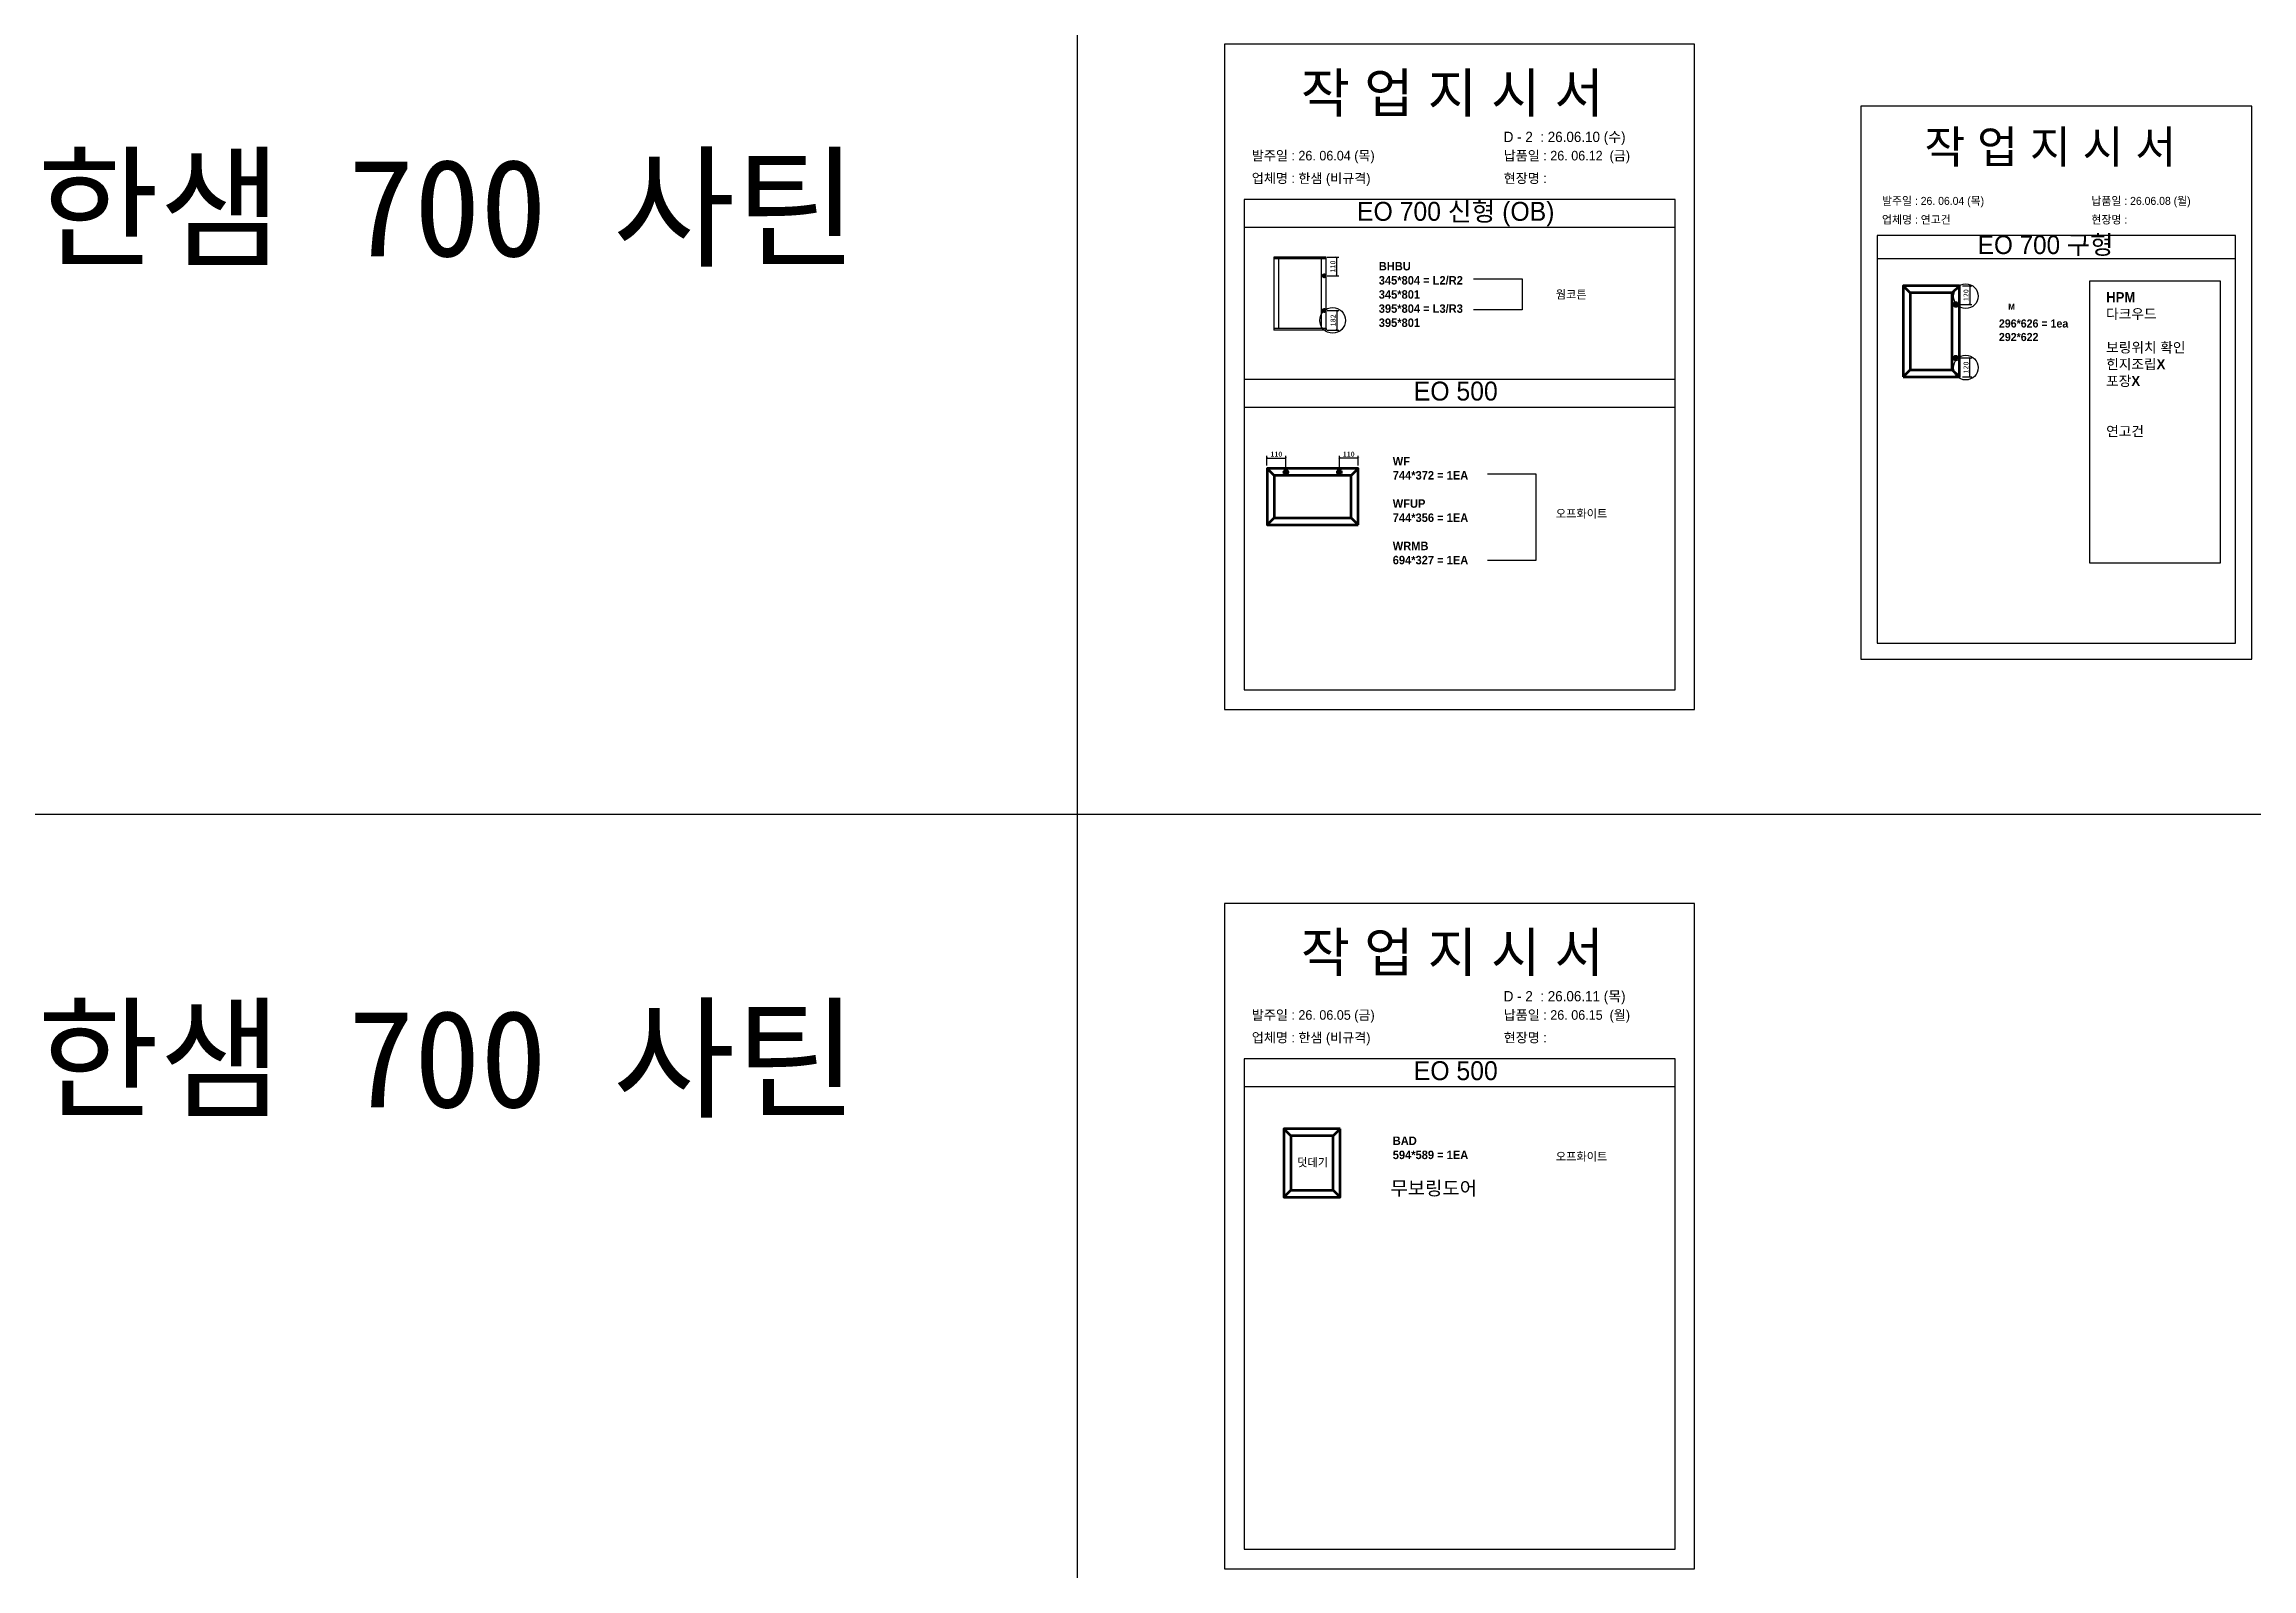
# Model space of a CAD drawing. Header units: millimetres. Extents: x -44117 to 256353, y -2095463 to 65325.
# Drawn here: x 105217 to 116078, y -991718 to -984221 of the extents above; entities that cross this region are included whole.
import ezdxf

# ---------------------------------------------------------------- set-up
doc = ezdxf.new("R2010")
doc.units = ezdxf.units.MM
doc.header["$LTSCALE"] = 10
doc.layers.add('Layer1', color=7, linetype='Continuous', lineweight=70)
doc.styles.add('MtX_Gulim', font='')
doc.styles.get('MtX_Gulim').set_extended_font_data('Gulim', bold=True)
doc.dimstyles.new('ISO-25', dxfattribs={"dimtxt": 2.5, "dimasz": 2.5, "dimexe": 1, "dimexo": 1, "dimtad": 1, "dimtxsty": 'Standard', "dimblk": 'ARCHTICK', "dimcen": 2.5, "dimadec": 0, "dimazin": 0, "dimtfac": 1, "dimtmove": 0, "dimatfit": 3, "dimfxl": 0, "dimarcsym": 0})

msp = doc.modelspace()

# ---------------------------------------------------------------- texts
at = {"linetype": 'Continuous', "style": 'MtX_Gulim'}
msp.add_text('M', height=30.31593, dxfattribs=at).set_placement((114880.03158, -985526.91911))
at = {"attachment_point": 1}
for s, width, gutter_width, heights, insert, char_height in [('{\\fGulim|b0|i0|c129|p50;작 업 지 시 서}', 4553.9528048, 17.21164, [-214.58863], (111399.4531, -984364.39028), 192.7704086), ('{\\fGulim|b0|i0|c129|p50;작 업 지 시 서}', 3786.0728481, 14.30944, [-178.40505], (114467.44366, -984645.2017), 160.2657825), ('{\\f굴림|b0|i0|c129|p50;한샘} 700 {\\f굴림|b0|i0|c129|p50;사틴}', 5072.1082947, 2395.6482, [-533.35869], (105182.75576, -984785.08845), 479.1296392), ('{\\f굴림|b0|i0|c129|p50;한샘} 700 {\\f굴림|b0|i0|c129|p50;사틴}', 5072.1082947, 2395.6482, [-533.35869], (105182.75576, -984785.08845), 479.1296392), ('{\\f굴림|b0|i0|c129|p50;한샘} 700 {\\f굴림|b0|i0|c129|p50;사틴}', 5072.1082947, 2395.6482, [-533.35869], (105182.75576, -984785.08845), 479.1296392), ('{\\f굴림|b0|i0|c129|p50;한샘} 700 {\\f굴림|b0|i0|c129|p50;사틴}', 5072.1082947, 2395.6482, [-533.35869], (105182.75576, -984785.08845), 479.1296392), ('{\\f굴림|b0|i0|c129|p50;한샘} 700 {\\f굴림|b0|i0|c129|p50;사틴}', 5072.1082947, 2395.6482, [-533.35869], (105182.75576, -984785.08845), 479.1296392), ('\\pt11;{\\fGulim|b0|i0|c129|p50;발주일 : 26. 06.04 (목)}', 4553.9528048, 17.21164, [47.50981], (111158.20182, -984745.41534), 47.2287501), ('{\\fGulim|b0|i0|c129|p50;납품일 : 26. 06.12  (금)}', 4553.9528048, 17.21164, [48.31684], (112397.40985, -984745.41534), 47.2287501), ('{\\fGulim|b0|i0|c129|p50;업체명 : 한샘 (비규격)}', 4553.9528048, 17.21164, [49.72484], (111158.20182, -984856.47337), 47.2287501), ('{\\fGulim|b0|i0|c129|p50;현장명 :  }', 4553.9528048, 17.21164, [52.69999], (112397.40985, -984856.47337), 47.2287501), ('{\\fGulim|b0|i0|c129|p50;EO 700 신형 (OB)}', 2199.0574109, 8.31133, [-117.13327], (111675.92884, -984996.40718), 93.0868662), ('\\pt11;{\\fGulim|b0|i0|c129|p50;발주일 : 26. 06.04 (목)}', 3786.0728481, 14.30944, [39.49878], (114258.60077, -984971.94542), 39.2651167), ('{\\fGulim|b0|i0|c129|p50;납품일 : 26.06.08 (월)}', 3786.0728481, 14.30944, [40.16974], (115288.8556, -984971.94542), 39.2651167), ('{\\fGulim|b0|i0|c129|p50;업체명 : 연고건}', 3786.0728481, 14.30944, [41.34032], (114258.60077, -985064.27703), 39.2651167), ('{\\fGulim|b0|i0|c129|p50;현장명 :}', 3786.0728481, 14.30944, [45.21037], (115288.8556, -985064.27703), 39.2651167), ('{\\fGulim|b0|i0|c129|p50;EO 700 구형}', 2155.3243433, 8.14604, [-101.80487], (114730.17714, -985161.78249), 91.2356303), ('{\\f굴림|b1|i0|c129|p50;BHBU\\P345*804 = L2/R2\\P\\C1;345*801\\P\\C256;395*804 = L3/R3\\P\\C1;395*801}', 12604.7778903, 162.10861, [-328.62834], (111782.87988, -985291.81247), 41.6850715), ('{\\f굴림|b1|i0|c129|p50;웜코튼}', 12234.9459212, 157.35224, [-43.67328], (112653.77804, -985431.94275), 40.4620058), ('{\\f굴림|b1|i0|c129|p50;HPM\\P다크우드\\P\\P보링위치 확인\\P힌지조립X\\P포장X\\P\\P\\P연고건', 14951.96347, 192.2955, [-721.69678], (115361.4921, -985440.28941), 49.4474137), ('{\\f굴림|b1|i0|c129|p50;296*626 = 1ea\\P\\C1;292*622}', 12072.7918459, 155.2668, [-107.57771], (114833.83436, -985574.39971), 39.9257485), ('{\\fGulim|b0|i0|c129|p50;EO 500}', 2199.0574109, 8.31133, [-95.44193], (111955.24739, -985880.32665), 93.0868662), ('{\\f굴림|b1|i0|c129|p50;WF\\P744*372 = 1EA\\P\\PWFUP\\P744*356 = 1EA\\P\\PWRMB\\P694*327 = 1EA}', 12604.7778903, 162.10861, [-529.99591], (111851.63243, -986250.58668), 41.6850715), ('{\\f굴림|b1|i0|c129|p50;오프화이트}', 12234.9459212, 157.35224, [-44.95778], (112653.77804, -986509.21961), 40.4620058), ('{\\fGulim|b0|i0|c129|p50;작 업 지 시 서}', 4553.9528048, 17.21164, [-214.58863], (111399.4531, -988590.13073), 192.7704086), ('{\\f굴림|b0|i0|c129|p50;한샘} 700 {\\f굴림|b0|i0|c129|p50;사틴}', 5072.1082947, 2395.6482, [-533.35869], (105182.75576, -988970.09814), 479.1296392), ('{\\f굴림|b0|i0|c129|p50;한샘} 700 {\\f굴림|b0|i0|c129|p50;사틴}', 5072.1082947, 2395.6482, [-533.35869], (105182.75576, -988970.09814), 479.1296392), ('{\\f굴림|b0|i0|c129|p50;한샘} 700 {\\f굴림|b0|i0|c129|p50;사틴}', 5072.1082947, 2395.6482, [-533.35869], (105182.75576, -988970.09814), 479.1296392), ('{\\f굴림|b0|i0|c129|p50;한샘} 700 {\\f굴림|b0|i0|c129|p50;사틴}', 5072.1082947, 2395.6482, [-533.35869], (105182.75576, -988970.09814), 479.1296392), ('{\\f굴림|b0|i0|c129|p50;한샘} 700 {\\f굴림|b0|i0|c129|p50;사틴}', 5072.1082947, 2395.6482, [-533.35869], (105182.75576, -988970.09814), 479.1296392), ('\\pt11;{\\fGulim|b0|i0|c129|p50;발주일 : 26. 06.05 (금)}', 4553.9528048, 17.21164, [47.50981], (111158.20182, -988971.15579), 47.2287501), ('{\\fGulim|b0|i0|c129|p50;납품일 : 26. 06.15  (월)}', 4553.9528048, 17.21164, [48.31684], (112397.40985, -988971.15579), 47.2287501), ('{\\fGulim|b0|i0|c129|p50;업체명 : 한샘 (비규격)}', 4553.9528048, 17.21164, [49.72484], (111158.20182, -989082.21382), 47.2287501), ('{\\fGulim|b0|i0|c129|p50;현장명 :  }', 4553.9528048, 17.21164, [52.69999], (112397.40985, -989082.21382), 47.2287501), ('{\\fGulim|b0|i0|c129|p50;EO 500}', 2199.0574109, 8.31133, [-95.44193], (111955.24739, -989222.14763), 93.0868662), ('{\\f굴림|b1|i0|c129|p50;BAD\\P594*589 = 1EA}', 12604.7778903, 162.10861, [-112.42839], (111851.63243, -989592.40766), 41.6850715), ('{\\f굴림|b1|i0|c129|p50;덧데기}', 12234.9459212, 157.35224, [-45.11835], (111381.52194, -989699.54873), 40.4620058), ('{\\f굴림|b1|i0|c129|p50;오프화이트}', 12234.9459212, 157.35224, [-44.95778], (112653.77804, -989670.55277), 40.4620058)]:
    msp.add_mtext_dynamic_manual_height_columns(s, width=width, gutter_width=gutter_width, heights=heights, dxfattribs=dict(at, insert=insert, char_height=char_height))
at = {"color": 1, "attachment_point": 1}
for s, width, gutter_width, heights, insert, char_height in [('{\\fGulim|b0|i0|c129|p50;D - 2  : 26.06.10 (수)}', 4868.417403, 18.40016, [51.65327], (112397.67568, -984651.53118), 50.4900421), ('{\\fGulim|b0|i0|c129|p50;D - 2  : 26.06.11 (목)}', 4868.417403, 18.40016, [51.65327], (112397.67568, -988877.27163), 50.4900421), ('{\\f굴림|b1|i0|c129|p50;무보링도어}', 20502.2697095, 263.67735, [-75.51576], (111840.60458, -989812.73021), 67.8027481)]:
    msp.add_mtext_dynamic_manual_height_columns(s, width=width, gutter_width=gutter_width, heights=heights, dxfattribs=dict(at, insert=insert, char_height=char_height))

# ---------------------------------------------------------------- blocks, each defined once
blk = doc.blocks.new('_ArchTick')
at = {"color": 0, "linetype": 'ByBlock', "const_width": 0.15}
blk.add_lwpolyline([(-0.5, -0.5), (0.5, 0.5)], dxfattribs=at)
blk = doc.blocks.new('*D6758')
at = {"color": 0, "lineweight": -2}
for p, q in [((111529, -985269), (111586, -985269)), ((111529, -985360), (111586, -985360)), ((111576, -985360), (111576, -985269))]:
    blk.add_line(p, q, dxfattribs=at)
at = {"layer": 'Defpoints', "color": 0}
for p in [(111514, -985269), (111514, -985360), (111576, -985269)]:
    blk.add_point(p, dxfattribs=at)
at = {"color": 0, "lineweight": -2, "xscale": 10, "yscale": 10, "zscale": 10}
for p, rotation in [((111576, -985269), 90), ((111576, -985360), 270)]:
    blk.add_blockref('_ArchTick', p, dxfattribs=dict(at, rotation=rotation))
at = {"color": 0, "insert": (111557, -985314), "char_height": 25, "attachment_point": 5, "rotation": 90}
blk.add_mtext('110', dxfattribs=at)
blk = doc.blocks.new('*D6759')
at = {"color": 0, "lineweight": -2}
for p, q in [((111529, -985531), (111587, -985531)), ((111577, -985531), (111577, -985627)), ((111529, -985627), (111587, -985627))]:
    blk.add_line(p, q, dxfattribs=at)
at = {"layer": 'Defpoints', "color": 0}
for p in [(111514, -985531), (111514, -985627), (111577, -985627)]:
    blk.add_point(p, dxfattribs=at)
at = {"color": 0, "lineweight": -2, "xscale": 10, "yscale": 10, "zscale": 10}
for p, rotation in [((111577, -985531), 90), ((111577, -985627), 270)]:
    blk.add_blockref('_ArchTick', p, dxfattribs=dict(at, rotation=rotation))
at = {"color": 0, "insert": (111558, -985579), "char_height": 25, "attachment_point": 5, "rotation": 90}
blk.add_mtext('182', dxfattribs=at)
blk = doc.blocks.new('*D6760')
at = {"color": 0, "lineweight": -2}
for p, q in [((111233, -986293), (111233, -986246)), ((111233, -986256), (111326, -986256)), ((111326, -986310), (111326, -986246))]:
    blk.add_line(p, q, dxfattribs=at)
at = {"layer": 'Defpoints', "color": 0}
for p in [(111233, -986308), (111326, -986256), (111326, -986325)]:
    blk.add_point(p, dxfattribs=at)
at = {"color": 0, "lineweight": -2, "xscale": 10, "yscale": 10, "zscale": 10, "rotation": 180}
blk.add_blockref('_ArchTick', (111233, -986256), dxfattribs=at)
at = {"color": 0, "lineweight": -2, "xscale": 10, "yscale": 10, "zscale": 10}
blk.add_blockref('_ArchTick', (111326, -986256), dxfattribs=at)
at = {"color": 0, "insert": (111279, -986237), "char_height": 25, "attachment_point": 5}
blk.add_mtext('110', dxfattribs=at)
blk = doc.blocks.new('*D6761')
at = {"color": 0, "lineweight": -2}
for p, q in [((111589, -986310), (111589, -986246)), ((111682, -986256), (111589, -986256)), ((111682, -986293), (111682, -986246))]:
    blk.add_line(p, q, dxfattribs=at)
at = {"layer": 'Defpoints', "color": 0}
for p in [(111589, -986256), (111589, -986325), (111682, -986308)]:
    blk.add_point(p, dxfattribs=at)
at = {"color": 0, "lineweight": -2, "xscale": 10, "yscale": 10, "zscale": 10, "rotation": 180}
blk.add_blockref('_ArchTick', (111589, -986256), dxfattribs=at)
at = {"color": 0, "lineweight": -2, "xscale": 10, "yscale": 10, "zscale": 10}
blk.add_blockref('_ArchTick', (111682, -986256), dxfattribs=at)
at = {"color": 0, "insert": (111635, -986237), "char_height": 25, "attachment_point": 5}
blk.add_mtext('110', dxfattribs=at)
blk = doc.blocks.new('*D6762')
at = {"color": 0, "lineweight": -2}
for p, q in [((114654, -985409), (114701, -985409)), ((114691, -985409), (114691, -985501)), ((114637, -985501), (114701, -985501))]:
    blk.add_line(p, q, dxfattribs=at)
at = {"layer": 'Defpoints', "color": 0}
for p in [(114639, -985409), (114622, -985501), (114691, -985501)]:
    blk.add_point(p, dxfattribs=at)
at = {"color": 0, "lineweight": -2, "xscale": 10, "yscale": 10, "zscale": 10}
for p, rotation in [((114691, -985409), 90), ((114691, -985501), 270)]:
    blk.add_blockref('_ArchTick', p, dxfattribs=dict(at, rotation=rotation))
at = {"color": 0, "insert": (114672, -985455), "char_height": 25, "attachment_point": 5, "rotation": 90}
blk.add_mtext('120', dxfattribs=at)
blk = doc.blocks.new('*D6763')
at = {"color": 0, "lineweight": -2}
for p, q in [((114637, -985764), (114701, -985764)), ((114691, -985857), (114691, -985764)), ((114654, -985857), (114701, -985857))]:
    blk.add_line(p, q, dxfattribs=at)
at = {"layer": 'Defpoints', "color": 0}
for p in [(114622, -985764), (114691, -985764), (114639, -985857)]:
    blk.add_point(p, dxfattribs=at)
at = {"color": 0, "lineweight": -2, "xscale": 10, "yscale": 10, "zscale": 10}
for p, rotation in [((114691, -985764), 90), ((114691, -985857), 270)]:
    blk.add_blockref('_ArchTick', p, dxfattribs=dict(at, rotation=rotation))
at = {"color": 0, "insert": (114672, -985811), "char_height": 25, "attachment_point": 5, "rotation": 90}
blk.add_mtext('120', dxfattribs=at)

# ---------------------------------------------------------------- dimensions: what is measured, and where the dimension line sits
for base, p1, p2, angle, text, picture, middle in [((111576.03968, -985268.70943), (111513.61921, -985359.74413), (111513.61921, -985268.70943), 90, '110', '*D6758', (111557.28968, -985314.22678)), ((114691.02096, -985501.32443), (114639.32386, -985408.56249), (114621.63461, -985501.32443), 90, '120', '*D6762', (114672.27096, -985454.94346)), ((111577.03805, -985627.2079), (111513.61921, -985530.6874), (111513.61921, -985627.2079), 90, '182', '*D6759', (111558.28805, -985578.94765)), ((114691.02096, -985764.41322), (114639.32386, -985857.17517), (114621.63461, -985764.41322), 270, '120', '*D6763', (114672.27096, -985810.79419)), ((111325.86243, -986256.05982), (111233.10049, -986307.75693), (111325.86243, -986325.44618), 180, '110', '*D6760', (111279.48146, -986237.30982))]:
    dim = msp.add_linear_dim(base=base, p1=p1, p2=p2, angle=angle, text=text, dimstyle='ISO-25', override={"dimscale": 10, "dimasz": 1, "dimexo": 1.5, "dimtxsty": 'Standard'})
    dim.commit()
    dim.dimension.update_dxf_attribs({"geometry": picture, "text_midpoint": middle})
dim = msp.add_linear_dim(base=(111588.95122, -986256.05982), p1=(111681.71316, -986307.75693), p2=(111588.95122, -986325.44618), text='110', dimstyle='ISO-25', override={"dimscale": 10, "dimasz": 1, "dimexo": 1.5, "dimtxsty": 'Standard'})
dim.commit()
dim.dimension.update_dxf_attribs({"geometry": '*D6761', "text_midpoint": (111635.33219, -986237.30982)})

# ---------------------------------------------------------------- linework, layer by layer
for p, q in [((113240.6768, -984985.39631), (111120.2023, -984985.39631)), ((113240.6768, -985123.08946), (111120.2023, -985123.08946)), ((115998.20327, -985161.49473), (114235.27966, -985161.49473)), ((111266.65183, -985268.96698), (111266.65183, -985626.95035)), ((111524.75805, -985269.43055), (111266.65183, -985269.43055)), ((111524.75805, -985276.43569), (111266.65183, -985276.43569)), ((111524.5005, -985268.70943), (111266.90937, -985268.70943)), ((111289.57307, -985275.92061), (111289.57307, -985619.48164)), ((111501.57927, -985619.48164), (111501.57927, -985276.43569)), ((111523.47034, -985276.43569), (111523.47034, -985268.70943)), ((111524.75805, -985626.95035), (111524.75805, -985268.96698)), ((115998.20327, -985275.97028), (114235.27966, -985275.97028)), ((111524.75805, -985619.48164), (111266.65183, -985619.48164)), ((111524.75805, -985626.48678), (111266.65183, -985626.48678)), ((111524.5005, -985627.2079), (111266.90937, -985627.2079)), ((111267.93954, -985627.2079), (111267.93954, -985619.48164)), ((111523.47034, -985619.48164), (111523.47034, -985627.2079)), ((113240.6768, -985869.31578), (111120.2023, -985869.31578)), ((113240.6768, -986007.00893), (111120.2023, -986007.00893)), ((113240.6768, -989211.13676), (111120.2023, -989211.13676)), ((113240.6768, -989348.82991), (111120.2023, -989348.82991))]:
    msp.add_line(p, q)
at = {"color": 1}
msp.add_line((104302.82932, -988006.56345), (196571.97618, -988006.56345), dxfattribs=at)
msp.add_line((104302.82932, -988006.56345), (196571.97618, -988006.56345), dxfattribs=at)
msp.add_line((104302.82932, -988006.56345), (196571.97618, -988006.56345), dxfattribs=at)
msp.add_line((104302.82932, -988006.56345), (196571.97618, -988006.56345), dxfattribs=at)
msp.add_line((104302.82932, -988006.56345), (196571.97618, -988006.56345), dxfattribs=at)
msp.add_line((104302.82932, -988006.56345), (196571.97618, -988006.56345), dxfattribs=at)
msp.add_line((104302.82932, -988006.56345), (196571.97618, -988006.56345), dxfattribs=at)
msp.add_line((104302.82932, -988006.56345), (196571.97618, -988006.56345), dxfattribs=at)
msp.add_line((104302.82932, -988006.56345), (196571.97618, -988006.56345), dxfattribs=at)
msp.add_line((104302.82932, -988006.56345), (196571.97618, -988006.56345), dxfattribs=at)
for p in [(110300.49669, 21924.9366), (110300.49669, 14161.07811), (110300.49669, 18584.38997), (110300.49669, 10820.53148), (110300.49669, 18627.87121), (110300.49669, 10864.01272), (110300.49669, 15287.32457), (110300.49669, 7523.46608), (110300.49669, 3746.75115), (110300.49669, 21924.9366), (110300.49669, 14161.07811), (110300.49669, 18584.38997), (110300.49669, 10820.53148), (110300.49669, 18627.87121), (110300.49669, 10864.01272), (110300.49669, 15287.32457), (110300.49669, 7523.46608), (110300.49669, 3746.75115), (110300.49669, 21924.9366), (110300.49669, 14161.07811), (110300.49669, 18584.38997), (110300.49669, 10820.53148), (110300.49669, 18627.87121), (110300.49669, 10864.01272), (110300.49669, 15287.32457), (110300.49669, 7523.46608), (110300.49669, 3746.75115), (110300.49669, 21924.9366), (110300.49669, 14161.07811), (110300.49669, 18584.38997), (110300.49669, 10820.53148), (110300.49669, 18627.87121), (110300.49669, 10864.01272), (110300.49669, 15287.32457), (110300.49669, 7523.46608), (110300.49669, 3746.75115), (110300.49669, 21924.9366), (110300.49669, 14161.07811), (110300.49669, 18584.38997), (110300.49669, 10820.53148), (110300.49669, 18627.87121), (110300.49669, 10864.01272), (110300.49669, 15287.32457), (110300.49669, 7523.46608), (110300.49669, 3746.75115), (110300.49669, 21924.9366), (110300.49669, 14161.07811), (110300.49669, 18584.38997), (110300.49669, 10820.53148), (110300.49669, 18627.87121), (110300.49669, 10864.01272), (110300.49669, 15287.32457), (110300.49669, 7523.46608), (110300.49669, 3746.75115), (110300.49669, 21924.9366), (110300.49669, 14161.07811), (110300.49669, 18584.38997), (110300.49669, 10820.53148), (110300.49669, 18627.87121), (110300.49669, 10864.01272), (110300.49669, 15287.32457), (110300.49669, 7523.46608), (110300.49669, 3746.75115), (110300.49669, 21924.9366), (110300.49669, 14161.07811), (110300.49669, 18584.38997), (110300.49669, 10820.53148), (110300.49669, 18627.87121), (110300.49669, 10864.01272), (110300.49669, 15287.32457), (110300.49669, 7523.46608), (110300.49669, 3746.75115), (110300.49669, 21924.9366), (110300.49669, 14161.07811), (110300.49669, 18584.38997), (110300.49669, 10820.53148), (110300.49669, 18627.87121), (110300.49669, 10864.01272), (110300.49669, 15287.32457), (110300.49669, 7523.46608), (110300.49669, 3746.75115), (110300.49669, 21924.9366), (110300.49669, 14161.07811), (110300.49669, 18584.38997), (110300.49669, 10820.53148), (110300.49669, 18627.87121), (110300.49669, 10864.01272), (110300.49669, 15287.32457), (110300.49669, 7523.46608), (110300.49669, 3746.75115), (110300.49669, 12702.87182), (110300.49669, 4939.01333), (110300.49669, 9362.32519), (110300.49669, 1598.4667), (110300.49669, 9405.80642), (110300.49669, 1641.94794), (110300.49669, 6065.25979), (110300.49669, -1698.5987), (110300.49669, -5475.31363), (110300.49669, 12702.87182), (110300.49669, 4939.01333), (110300.49669, 9362.32519), (110300.49669, 1598.4667), (110300.49669, 9405.80642), (110300.49669, 1641.94794), (110300.49669, 6065.25979), (110300.49669, -1698.5987), (110300.49669, -5475.31363), (110300.49669, 12702.87182), (110300.49669, 4939.01333), (110300.49669, 9362.32519), (110300.49669, 1598.4667), (110300.49669, 9405.80642), (110300.49669, 1641.94794), (110300.49669, 6065.25979), (110300.49669, -1698.5987), (110300.49669, -5475.31363), (110300.49669, 12702.87182), (110300.49669, 4939.01333), (110300.49669, 9362.32519), (110300.49669, 1598.4667), (110300.49669, 9405.80642), (110300.49669, 1641.94794), (110300.49669, 6065.25979), (110300.49669, -1698.5987), (110300.49669, -5475.31363), (110300.49669, 12702.87182), (110300.49669, 4939.01333), (110300.49669, 9362.32519), (110300.49669, 1598.4667), (110300.49669, 9405.80642), (110300.49669, 1641.94794), (110300.49669, 6065.25979), (110300.49669, -1698.5987), (110300.49669, -5475.31363)]:
    msp.add_xline(p, (0, 1), dxfattribs=at)
for points in [[(111023.8171, -987492.55485), (113337.062, -987492.55485), (113337.062, -984220.96564), (111023.8171, -984220.96564)], [(114155.14677, -987245.90036), (116078.33616, -987245.90036), (116078.33616, -984525.96108), (114155.14677, -984525.96108)], [(115281.53615, -985384.93805), (115923.03895, -985384.93805), (115923.03895, -986773.3334), (115281.53615, -986773.3334)], [(111023.8171, -991718.2953), (113337.062, -991718.2953), (113337.062, -988446.70608), (111023.8171, -988446.70608)]]:
    msp.add_lwpolyline(points, close=True)
for points in [[(111120.2023, -984985.39631), (111120.2023, -987396.16965), (113240.6768, -987396.16965), (113240.6768, -984985.39631)], [(114235.27966, -985161.49473), (114235.27966, -987165.76747), (115998.20327, -987165.76747), (115998.20327, -985161.49473)], [(112249.46365, -985375.54074), (112487.60708, -985375.54074), (112487.60708, -985526.70911), (112249.46365, -985526.70911)], [(112318.2162, -986334.31495), (112556.35963, -986334.31495), (112556.35963, -986760.13869), (112318.2162, -986760.13869)], [(111120.2023, -989211.13676), (111120.2023, -991621.9101), (113240.6768, -991621.9101), (113240.6768, -989211.13676)]]:
    msp.add_lwpolyline(points)
for centre, radius in [((114670.95396, -985460.16284), 60.81655), ((111555.83381, -985579.20596), 63.01379), ((114670.95396, -985811.32936), 60.81655)]:
    msp.add_circle(centre, radius, dxfattribs=at)
for centre, start, end in [((111524.5005, -985268.96698), 0, 90), ((111266.90937, -985626.95036), 180, 270), ((111524.5005, -985626.95036), 270, 0)]:
    msp.add_arc(centre, 0.25754, start, end)
at = {"layer": 'Layer1'}
for p, q in [((111513.61921, -985350.25213), (111513.61921, -985369.23613)), ((114396.86741, -985443.19912), (114362.23078, -985408.56249)), ((114604.68723, -985443.19912), (114639.32386, -985408.56249)), ((111513.61921, -985540.1794), (111513.61921, -985521.1954)), ((114621.63461, -985486.92733), (114621.63461, -985515.72154)), ((114621.63461, -985778.81033), (114621.63461, -985750.01611)), ((114362.23078, -985857.17517), (114396.86741, -985822.53853)), ((114639.32386, -985857.17517), (114604.68723, -985822.53853)), ((114604.68723, -985822.53853), (114639.32386, -985857.17517)), ((111267.73712, -986342.39356), (111233.10049, -986307.75693)), ((111311.46532, -986325.44618), (111340.25954, -986325.44618)), ((111603.34833, -986325.44618), (111574.55411, -986325.44618)), ((111681.71316, -986307.75693), (111647.07653, -986342.39356)), ((111647.07653, -986342.39356), (111681.71316, -986307.75693)), ((111267.73712, -986550.21337), (111233.10049, -986584.85001)), ((111681.71316, -986584.85001), (111647.07653, -986550.21337)), ((111316.17764, -989554.96216), (111350.81428, -989589.5988)), ((111350.81428, -989589.5988), (111316.17764, -989554.96216)), ((111593.27073, -989554.96216), (111558.63409, -989589.5988)), ((111350.81428, -989855.93714), (111316.17764, -989890.57377)), ((111558.63409, -989855.93714), (111593.27073, -989890.57377))]:
    msp.add_line(p, q, dxfattribs=at)
for points in [[(111523.11121, -985359.74413), (111504.12721, -985359.74413)], [(114362.23078, -985857.17517), (114639.32386, -985857.17517), (114639.32386, -985408.56249), (114362.23078, -985408.56249)], [(114396.86741, -985822.53853), (114604.68723, -985822.53853), (114604.68723, -985443.19912), (114396.86741, -985443.19912)], [(111523.11121, -985530.6874), (111504.12721, -985530.6874)], [(114636.03171, -985501.32443), (114607.2375, -985501.32443)], [(114636.03171, -985764.41322), (114607.2375, -985764.41322)], [(111681.71316, -986584.85001), (111681.71316, -986307.75693), (111233.10049, -986307.75693), (111233.10049, -986584.85001)], [(111325.86243, -986311.04907), (111325.86243, -986339.84329)], [(111588.95122, -986311.04907), (111588.95122, -986339.84329)], [(111647.07653, -986550.21337), (111647.07653, -986342.39356), (111267.73712, -986342.39356), (111267.73712, -986550.21337)], [(111593.27073, -989554.96216), (111316.17764, -989554.96216), (111316.17764, -989890.57377), (111593.27073, -989890.57377)], [(111558.63409, -989589.5988), (111350.81428, -989589.5988), (111350.81428, -989855.93714), (111558.63409, -989855.93714)]]:
    msp.add_lwpolyline(points, close=True, dxfattribs=at)
for centre, radius in [((111513.61921, -985359.74413), 6.328), ((111513.61921, -985530.6874), 6.328), ((114621.63461, -985501.32443), 9.59807), ((114621.63461, -985764.41322), 9.59807), ((111325.86243, -986325.44618), 9.59807), ((111588.95122, -986325.44618), 9.59807)]:
    msp.add_circle(centre, radius, dxfattribs=at)

msp.set_redraw_order([(e.dxf.handle, doc.entitydb.next_handle()) for e in msp.query("TEXT MTEXT ATTDEF DIMENSION ARC_DIMENSION")])  # texts and dimensions are drawn at this point

doc.saveas('drawing.dxf')
